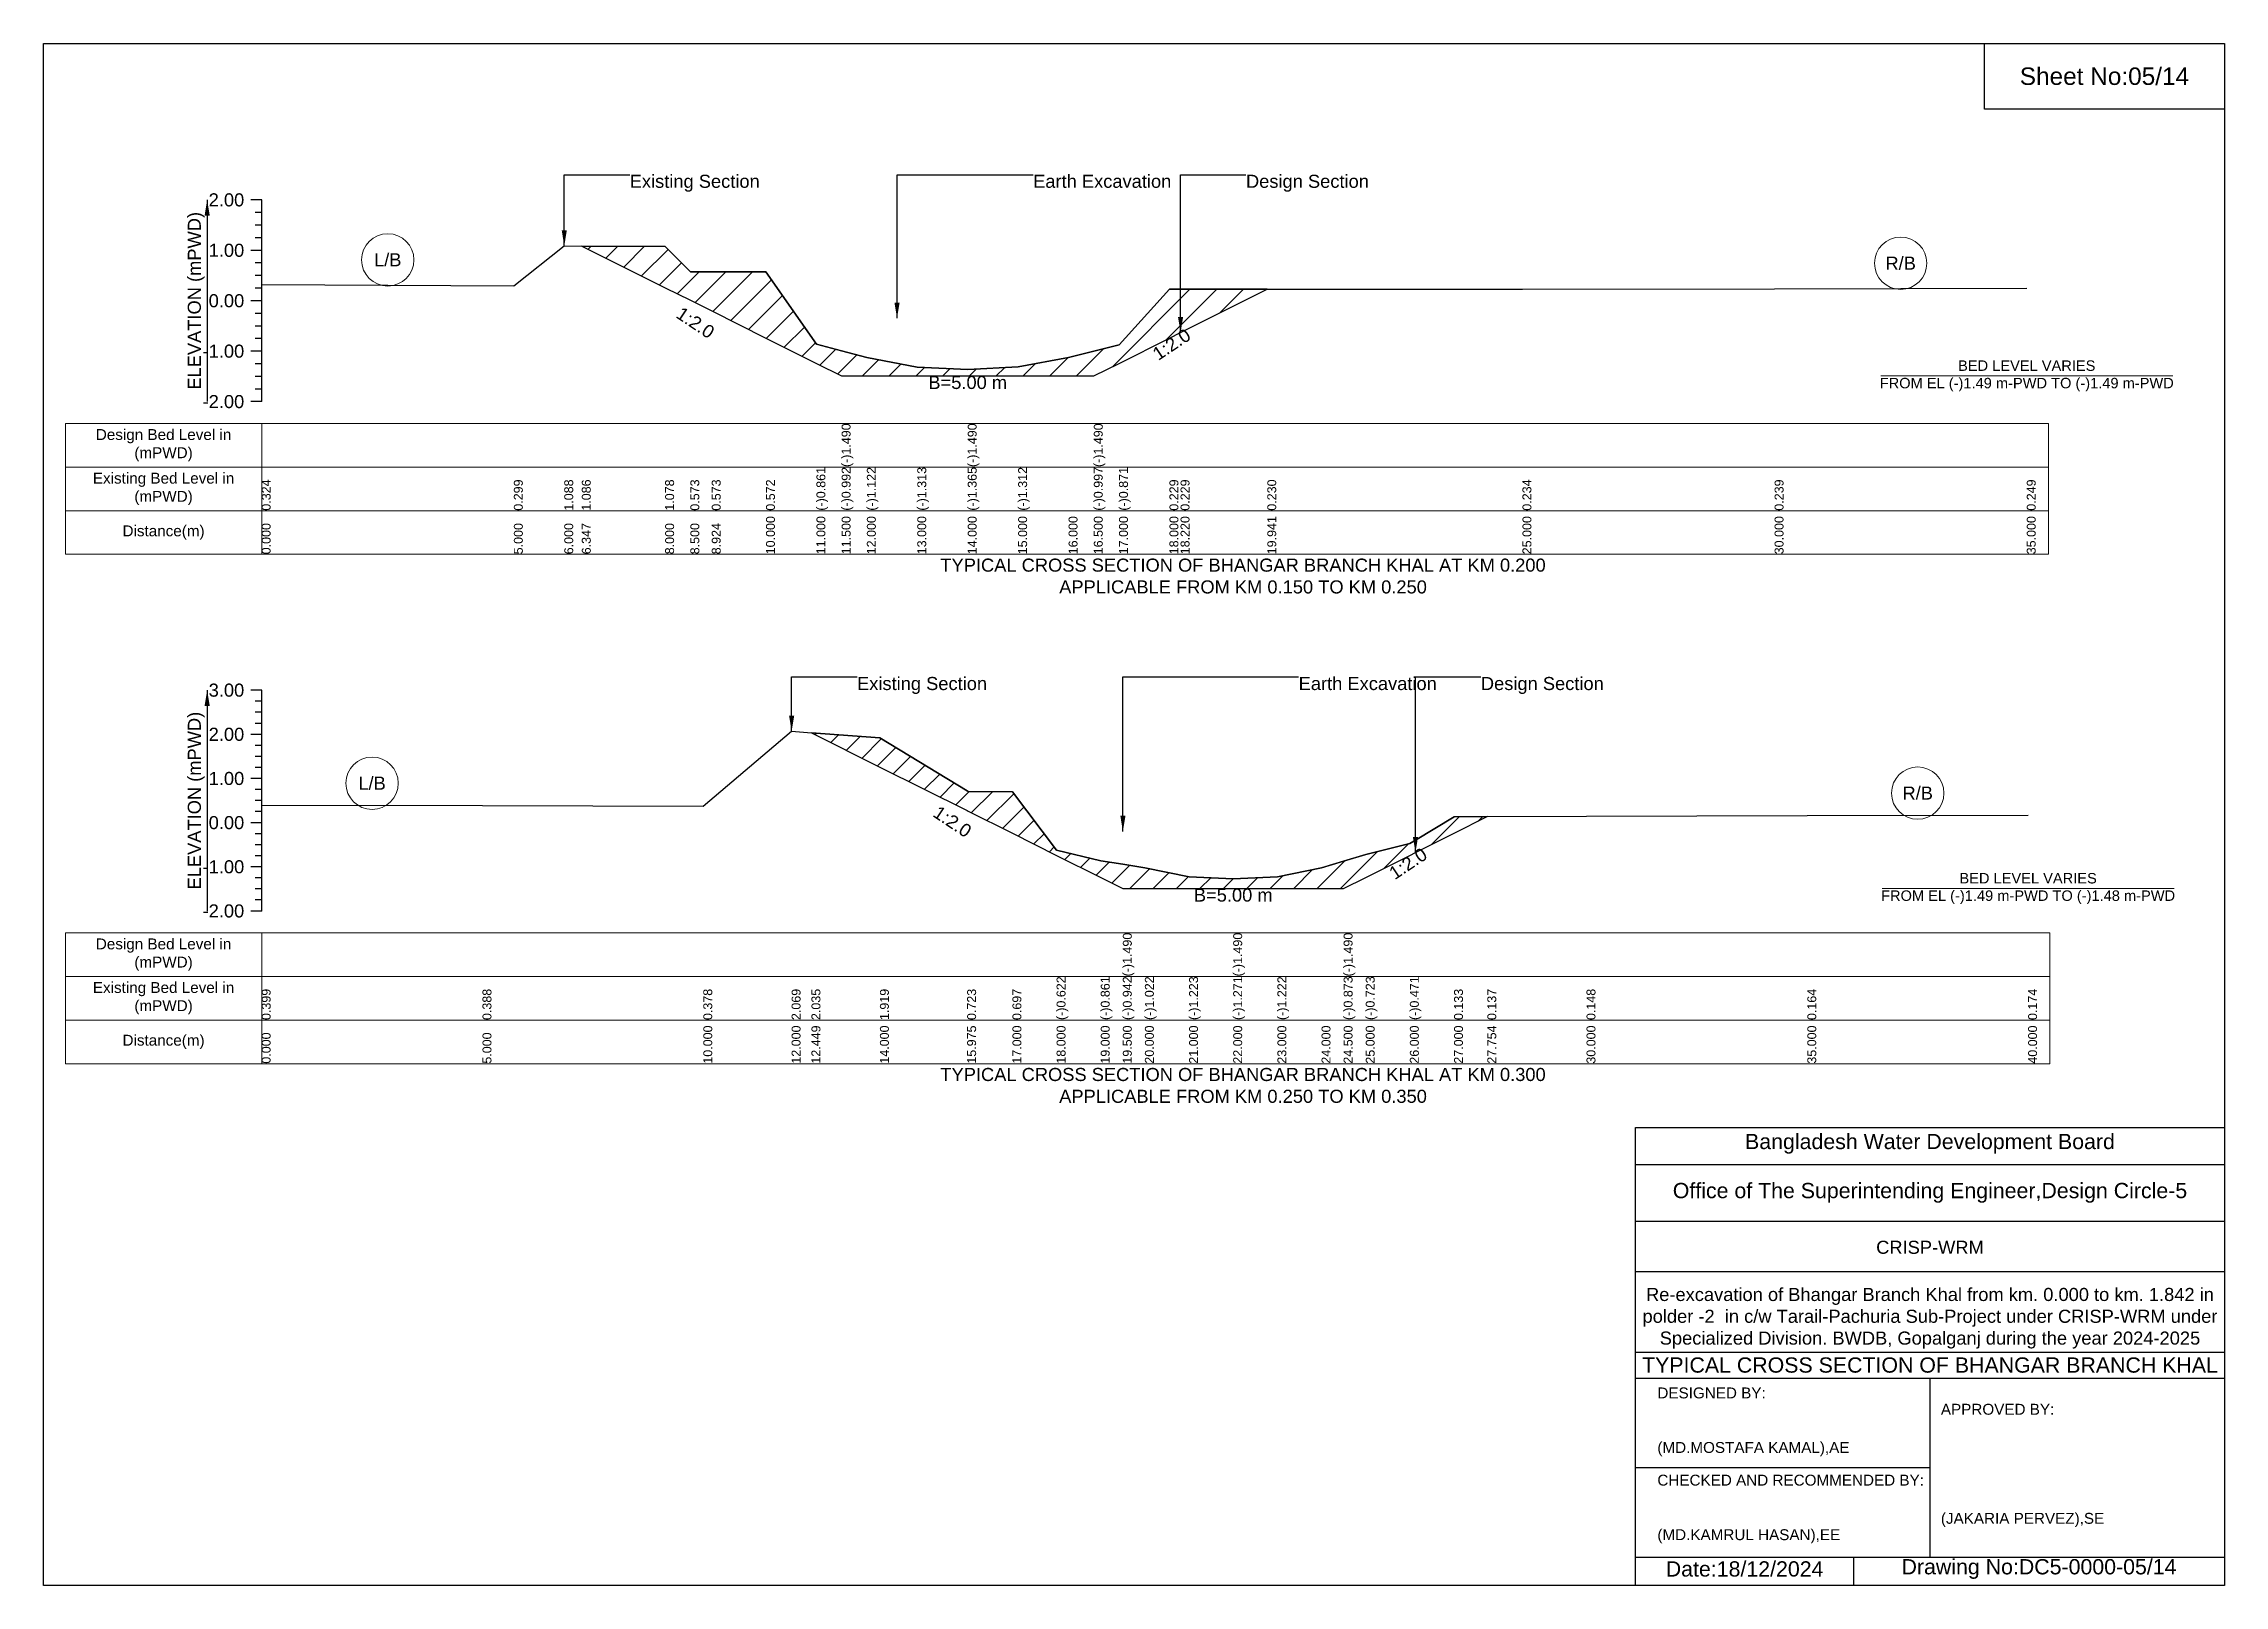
# Model space of a CAD drawing. Header units: inches. Extents: x 91000 to 238000, y -13637 to 0.
# Drawn here: x 140000 to 148000, y -5656 to 0 of the extents above; entities that cross this region are included whole.
import ezdxf

# ---------------------------------------------------------------- set-up
doc = ezdxf.new("R2010")
doc.units = ezdxf.units.IN
doc.header["$LTSCALE"] = 7
doc.header["$MEASUREMENT"] = 0
for name, color, linetype, lineweight in [('Cross section Data Border', 7, 'Continuous', 9), ('Cross Section Labels', 7, 'Continuous', 9), ('Existing_Bed_Level for Xsection', 7, 'Continuous', 25)]:
    doc.layers.add(name, color=color, linetype=linetype, lineweight=lineweight)
doc.styles.get("Standard").update_dxf_attribs({"font": 'arial.ttf'})
doc.dimstyles.get("Standard").update_dxf_attribs({"dimtxt": 0.18, "dimasz": 0.18, "dimexe": 0.18, "dimexo": 0.0625, "dimgap": 0.09, "dimtad": 0, "dimtih": 1, "dimtoh": 1, "dimdec": 4, "dimzin": 0, "dimdsep": 46, "dimtxsty": 'Standard', "dimcen": 0.09, "dimadec": 0, "dimazin": 0, "dimtfac": 1, "dimtdec": 4, "dimtofl": 0, "dimtmove": 0, "dimatfit": 3, "dimfxl": 1, "dimtolj": 1, "dimtzin": 0, "dimarcsym": 0})

msp = doc.modelspace()

# ---------------------------------------------------------------- texts
at = {"attachment_point": 5}
for s, insert, char_height in [('Sheet No:05/14', (147560, -120), 64), ('Bangladesh Water Development Board', (146920, -4036), 56), ('Office of The Superintending Engineer,Design Circle-5', (146920, -4216), 56)]:
    msp.add_mtext(s, dxfattribs=dict(at, insert=insert, char_height=char_height))
for s, insert, char_height, width, attachment_point in [('CRISP-WRM', (146920, -4416), 48, 2240, 5), ('Re-excavation of Bhangar Branch Khal from km. 0.000 to km. 1.842 in polder -2  in c/w Tarail-Pachuria Sub-Project under CRISP-WRM under Specialized Division. BWDB, Gopalganj during the year 2024-2025', (146920, -4676), 48, 2160, 5), ('TYPICAL CROSS SECTION OF BHANGAR BRANCH KHAL', (146920, -4848), 56, 2240, 5), ('DESIGNED BY:^J^J^J(MD.MOSTAFA KAMAL),AE', (145920, -5056), 40, 1120, 4), ('APPROVED BY:^J^J^J^J^J^J(JAKARIA PERVEZ),SE', (146960, -5216), 40, 1120, 4), ('CHECKED AND RECOMMENDED BY:^J^J^J(MD.KAMRUL HASAN),EE', (145920, -5376), 40, 1120, 4), ('Date:18/12/2024', (146240, -5596), 56, 1120, 5), ('Drawing No:DC5-0000-05/14', (147320, -5596), 56, 1760, 5)]:
    msp.add_mtext(s, dxfattribs=dict(insert=insert, char_height=char_height, width=width, attachment_point=attachment_point))
at = {"layer": 'Cross section Data Border', "char_height": 40, "width": 640, "attachment_point": 5}
for s, insert in [('Design Bed Level in (mPWD)', (140440, -1473.5)), ('Existing Bed Level in (mPWD)', (140440, -1633.5)), ('Distance(m)', (140440, -1793.5)), ('Design Bed Level in (mPWD)', (140440, -3342.1)), ('Existing Bed Level in (mPWD)', (140440, -3502.1)), ('Distance(m)', (140440, -3662.1))]:
    msp.add_mtext(s, dxfattribs=dict(at, insert=insert))
at = {"layer": 'Cross Section Labels'}
for s, insert, char_height, attachment_point in [('Existing Section', (142150, -481), 48, 1), ('Earth Excavation', (143630, -481), 48, 1), ('Design Section', (144410.8, -481), 48, 1), ('L/B', (141262.5, -793.3), 48, 5), ('R/B', (146812.5, -805.8), 48, 5), ('BED LEVEL VARIES ^JFROM EL (-)1.49 m-PWD TO (-)1.49 m-PWD', (147275, -1219.1), 38.4, 5), ('B=5.00 m', (143390, -1219.1), 48, 2), ('TYPICAL CROSS SECTION OF BHANGAR BRANCH KHAL AT KM 0.200^JAPPLICABLE FROM KM 0.150 TO KM 0.250', (144400, -1953.5), 48, 5), ('Existing Section', (142984, -2323.5), 48, 1), ('Earth Excavation', (144604, -2323.5), 48, 1), ('Design Section', (145272.5, -2323.5), 48, 1), ('L/B', (141205, -2713.4), 48, 5), ('R/B', (146875, -2749.7), 48, 5), ('B=5.00 m', (144364, -3099.5), 48, 2), ('BED LEVEL VARIES ^JFROM EL (-)1.49 m-PWD TO (-)1.48 m-PWD', (147280, -3099.5), 38.4, 5), ('TYPICAL CROSS SECTION OF BHANGAR BRANCH KHAL AT KM 0.300^JAPPLICABLE FROM KM 0.250 TO KM 0.350', (144400, -3822.1), 48, 5)]:
    msp.add_mtext(s, dxfattribs=dict(at, insert=insert, char_height=char_height, attachment_point=attachment_point))
at = {"layer": 'Cross Section Labels', "char_height": 48, "attachment_point": 2}
for insert, rotation in [((142404.6, -1003.9), 326.30993), ((144124.5, -1083.1), 33.69007), ((143347.4, -2834.2), 326.30993), ((144992, -2988), 33.69007)]:
    msp.add_mtext('1:2.0', dxfattribs=dict(at, insert=insert, rotation=rotation))
at = {"layer": 'Existing_Bed_Level for Xsection', "char_height": 48, "attachment_point": 6}
for s, insert in [('2.00', (140736, -573.5)), ('1.00', (140736, -758.5)), ('0.00', (140736, -943.5)), ('-1.00', (140736, -1128.5)), ('-2.00', (140736, -1313.5)), ('3.00', (140736, -2372.1)), ('2.00', (140736, -2534.1)), ('1.00', (140736, -2696.1)), ('0.00', (140736, -2858.1)), ('-1.00', (140736, -3020.1)), ('-2.00', (140736, -3182.1))]:
    msp.add_mtext(s, dxfattribs=dict(at, insert=insert))
at = {"layer": 'Existing_Bed_Level for Xsection', "rotation": 90}
for s, insert, char_height, attachment_point in [('ELEVATION (mPWD)', (140560, -943.5), 48, 5), ('(-)1.490', (142927.5, -1553.5), 32.8, 1), ('(-)1.490', (143390, -1553.5), 32.8, 1), ('(-)1.490', (143852.5, -1553.5), 32.8, 1), ('(-)0.861', (142835, -1713.5), 32.8, 1), ('(-)0.992', (142927.5, -1713.5), 32.8, 1), ('(-)1.122', (143020, -1713.5), 32.8, 1), ('(-)1.313', (143205, -1713.5), 32.8, 1), ('(-)1.365', (143390, -1713.5), 32.8, 1), ('(-)1.312', (143575, -1713.5), 32.8, 1), ('(-)0.997', (143852.5, -1713.5), 32.8, 1), ('(-)0.871', (143945, -1713.5), 32.8, 1), ('0.324', (140800, -1713.5), 32.8, 1), ('0.299', (141725, -1713.5), 32.8, 1), ('1.088', (141910, -1713.5), 32.8, 1), ('1.086', (141974.3, -1713.5), 32.8, 1), ('1.078', (142280, -1713.5), 32.8, 1), ('0.573', (142372.5, -1713.5), 32.8, 1), ('0.573', (142450.9, -1713.5), 32.8, 1), ('0.572', (142650, -1713.5), 32.8, 1), ('0.229', (144130, -1713.5), 32.8, 1), ('0.229', (144170.8, -1713.5), 32.8, 1), ('0.230', (144489, -1713.5), 32.8, 1), ('0.234', (145425, -1713.5), 32.8, 1), ('0.239', (146350, -1713.5), 32.8, 1), ('0.249', (147275, -1713.5), 32.8, 1), ('10.000', (142650, -1873.5), 32.8, 1), ('11.000', (142835, -1873.5), 32.8, 1), ('11.500', (142927.5, -1873.5), 32.8, 1), ('12.000', (143020, -1873.5), 32.8, 1), ('13.000', (143205, -1873.5), 32.8, 1), ('14.000', (143390, -1873.5), 32.8, 1), ('15.000', (143575, -1873.5), 32.8, 1), ('16.000', (143760, -1873.5), 32.8, 1), ('16.500', (143852.5, -1873.5), 32.8, 1), ('17.000', (143945, -1873.5), 32.8, 1), ('18.000', (144130, -1873.5), 32.8, 1), ('18.220', (144170.8, -1873.5), 32.8, 1), ('19.941', (144489, -1873.5), 32.8, 1), ('25.000', (145425, -1873.5), 32.8, 1), ('30.000', (146350, -1873.5), 32.8, 1), ('35.000', (147275, -1873.5), 32.8, 1), ('0.000', (140800, -1873.5), 32.8, 1), ('5.000', (141725, -1873.5), 32.8, 1), ('6.000', (141910, -1873.5), 32.8, 1), ('6.347', (141974.3, -1873.5), 32.8, 1), ('8.000', (142280, -1873.5), 32.8, 1), ('8.500', (142372.5, -1873.5), 32.8, 1), ('8.924', (142450.9, -1873.5), 32.8, 1), ('ELEVATION (mPWD)', (140560, -2777.1), 48, 5), ('(-)1.490', (143959, -3422.1), 32.8, 1), ('(-)1.490', (144364, -3422.1), 32.8, 1), ('(-)1.490', (144769, -3422.1), 32.8, 1), ('(-)0.622', (143716, -3582.1), 32.8, 1), ('(-)0.861', (143878, -3582.1), 32.8, 1), ('(-)0.942', (143959, -3582.1), 32.8, 1), ('(-)1.022', (144040, -3582.1), 32.8, 1), ('(-)1.223', (144202, -3582.1), 32.8, 1), ('(-)1.271', (144364, -3582.1), 32.8, 1), ('(-)1.222', (144526, -3582.1), 32.8, 1), ('(-)0.873', (144769, -3582.1), 32.8, 1), ('(-)0.723', (144850, -3582.1), 32.8, 1), ('(-)0.471', (145012, -3582.1), 32.8, 1), ('0.399', (140800, -3582.1), 32.8, 1), ('0.388', (141610, -3582.1), 32.8, 1), ('0.378', (142420, -3582.1), 32.8, 1), ('2.069', (142744, -3582.1), 32.8, 1), ('2.035', (142816.8, -3582.1), 32.8, 1), ('1.919', (143068, -3582.1), 32.8, 1), ('0.723', (143387.9, -3582.1), 32.8, 1), ('0.697', (143554, -3582.1), 32.8, 1), ('0.133', (145174, -3582.1), 32.8, 1), ('0.137', (145296.1, -3582.1), 32.8, 1), ('0.148', (145660, -3582.1), 32.8, 1), ('0.164', (146470, -3582.1), 32.8, 1), ('0.174', (147280, -3582.1), 32.8, 1), ('0.000', (140800, -3742.1), 32.8, 1), ('5.000', (141610, -3742.1), 32.8, 1), ('10.000', (142420, -3742.1), 32.8, 1), ('12.000', (142744, -3742.1), 32.8, 1), ('12.449', (142816.8, -3742.1), 32.8, 1), ('14.000', (143068, -3742.1), 32.8, 1), ('15.975', (143387.9, -3742.1), 32.8, 1), ('17.000', (143554, -3742.1), 32.8, 1), ('18.000', (143716, -3742.1), 32.8, 1), ('19.000', (143878, -3742.1), 32.8, 1), ('19.500', (143959, -3742.1), 32.8, 1), ('20.000', (144040, -3742.1), 32.8, 1), ('21.000', (144202, -3742.1), 32.8, 1), ('22.000', (144364, -3742.1), 32.8, 1), ('23.000', (144526, -3742.1), 32.8, 1), ('24.000', (144688, -3742.1), 32.8, 1), ('24.500', (144769, -3742.1), 32.8, 1), ('25.000', (144850, -3742.1), 32.8, 1), ('26.000', (145012, -3742.1), 32.8, 1), ('27.000', (145174, -3742.1), 32.8, 1), ('27.754', (145296.1, -3742.1), 32.8, 1), ('30.000', (145660, -3742.1), 32.8, 1), ('35.000', (146470, -3742.1), 32.8, 1), ('40.000', (147280, -3742.1), 32.8, 1)]:
    msp.add_mtext(s, dxfattribs=dict(at, insert=insert, char_height=char_height, attachment_point=attachment_point))

# ---------------------------------------------------------------- hatches: boundary and pattern name
at = {"layer": 'Existing_Bed_Level for Xsection'}
h = msp.add_hatch(dxfattribs=at)
h.set_pattern_fill('ANSI31', color=256, scale=555, style=0)
h.paths.add_polyline_path([(141974.3, -742.5), (142280, -895.4), (142372.5, -941.6), (142450.9, -980.8), (142650, -1080.4), (142835, -1172.9), (142927.5, -1219.1), (143020, -1219.1), (143205, -1219.1), (143390, -1219.1), (143575, -1219.1), (143760, -1219.1), (143852.5, -1219.1), (143945, -1172.9), (144130, -1080.4), (144170.8, -1060), (144489, -900.9), (144170.8, -901.1), (144130, -901.1), (143945, -1104.6), (143852.5, -1127.8), (143760, -1151), (143575, -1186.2), (143390, -1196), (143205, -1186.4), (143020, -1151), (142927.5, -1126.9), (142835, -1102.8), (142650, -837.7), (142450.9, -837.5), (142372.5, -837.5), (142280, -744)])
h = msp.add_hatch(dxfattribs=at)
h.set_pattern_fill('ANSI31', color=256, scale=486, style=0)
h.paths.add_polyline_path([(142816.8, -2528.4), (143068, -2654), (143387.9, -2813.9), (143392, -2816), (143554, -2897), (143716, -2978), (143878, -3059), (143959, -3099.5), (144040, -3099.5), (144202, -3099.5), (144364, -3099.5), (144526, -3099.5), (144688, -3099.5), (144769, -3099.5), (144850, -3059), (145012, -2978), (145032.5, -2967.7), (145174, -2897), (145296.1, -2835.9), (145174, -2836.6), (145032.5, -2922), (145012, -2934.4), (144850, -2975.2), (144769, -2999.4), (144688, -3023.7), (144526, -3056.1), (144364, -3064), (144202, -3056.2), (144040, -3023.7), (143959, -3010.6), (143878, -2997.6), (143716, -2958.9), (143554, -2745.2), (143392, -2743.4), (143387.9, -2740.9), (143068, -2547.2)])

# ---------------------------------------------------------------- linework, layer by layer
for points in [[(140000, 0), (148000, 0), (148000, -5656), (140000, -5656)], [(147120, 0), (148000, 0), (148000, -240), (147120, -240)]]:
    msp.add_lwpolyline(points, close=True)
for points in [[(145840, -5656), (145840, -3976), (148000, -3976)], [(145840, -4112), (148000, -4112)], [(145840, -4320), (148000, -4320)], [(145840, -4504), (148000, -4504)], [(145840, -4800), (148000, -4800)], [(145840, -4896), (148000, -4896)], [(146920, -4896), (146920, -5552)], [(145840, -5224), (146920, -5224)], [(145840, -5552), (148000, -5552)], [(146640, -5552), (146640, -5656)]]:
    msp.add_lwpolyline(points)
at = {"layer": 'Cross section Data Border'}
for points in [[(140080, -1393.5), (147355, -1393.5), (147355, -1873.5), (140080, -1873.5)], [(140080, -3262.1), (147360, -3262.1), (147360, -3742.1), (140080, -3742.1)]]:
    msp.add_lwpolyline(points, close=True, dxfattribs=at)
for points in [[(140800, -1393.5), (140800, -1873.5)], [(140080, -1553.5), (147355, -1553.5)], [(140080, -1713.5), (147355, -1713.5)], [(140800, -3262.1), (140800, -3742.1)], [(140080, -3422.1), (147360, -3422.1)], [(140080, -3582.1), (147360, -3582.1)]]:
    msp.add_lwpolyline(points, dxfattribs=at)
at = {"layer": 'Cross Section Labels'}
for points in [[(146739.2, -1219.1), (147810.8, -1219.1)], [(146744.2, -3099.5), (147815.8, -3099.5)]]:
    msp.add_lwpolyline(points, dxfattribs=at)
for centre in [(141262.5, -793.3), (146812.5, -805.8), (141205, -2713.4), (146875, -2749.7)]:
    msp.add_circle(centre, 96, dxfattribs=at)
at = {"layer": 'Existing_Bed_Level for Xsection'}
for points in [[(140800, -573.5), (140760, -573.5)], [(140800, -619.7), (140776, -619.7)], [(140800, -1313.5), (140800, -1128.5), (140800, -943.5), (140800, -758.5), (140800, -573.5)], [(140800, -666), (140776, -666)], [(140800, -712.2), (140776, -712.2)], [(140800, -758.5), (140760, -758.5)], [(140800, -883.5), (141725, -888.2), (141910, -742.2), (141974.3, -742.5), (142280, -744), (142372.5, -837.5), (142450.9, -837.5), (142650, -837.7), (142835, -1102.8), (142927.5, -1126.9), (142927.5, -1126.9), (143020, -1151), (143205, -1186.4), (143390, -1196), (143390, -1196), (143575, -1186.2), (143760, -1151), (143852.5, -1127.8), (143852.5, -1127.8), (143945, -1104.6), (144130, -901.1), (144170.8, -901.1), (144489, -900.9), (145425, -900.2), (146350, -899.3), (147275, -897.4)], [(140800, -804.7), (140776, -804.7)], [(140800, -851), (140776, -851)], [(140800, -943.5), (140760, -943.5)], [(140800, -897.2), (140776, -897.2)], [(140800, -989.7), (140776, -989.7)], [(140800, -1036), (140776, -1036)], [(140800, -1082.2), (140776, -1082.2)], [(140800, -1128.5), (140760, -1128.5)], [(140800, -1174.7), (140776, -1174.7)], [(140800, -1221), (140776, -1221)], [(140800, -1267.2), (140776, -1267.2)], [(140800, -1313.5), (140760, -1313.5)], [(140800, -2372.1), (140760, -2372.1)], [(140800, -3182.1), (140800, -3020.1), (140800, -2858.1), (140800, -2696.1), (140800, -2534.1), (140800, -2372.1)], [(140800, -2412.6), (140776, -2412.6)], [(140800, -2453.1), (140776, -2453.1)], [(140800, -2534.1), (140760, -2534.1)], [(140800, -2493.6), (140776, -2493.6)], [(140800, -2793.5), (141610, -2795.2), (142420, -2796.9), (142744, -2522.9), (142816.8, -2528.4), (143068, -2547.2), (143387.9, -2740.9), (143392, -2743.4), (143554, -2745.2), (143716, -2958.9), (143878, -2997.6), (143959, -3010.6), (143959, -3010.6), (144040, -3023.7), (144202, -3056.2), (144364, -3064), (144364, -3064), (144526, -3056.1), (144688, -3023.7), (144769, -2999.4), (144769, -2999.4), (144850, -2975.2), (145012, -2934.4), (145032.5, -2922), (145174, -2836.6), (145296.1, -2835.9), (145660, -2834.1), (146470, -2831.5), (147280, -2829.9)], [(140800, -2574.6), (140776, -2574.6)], [(140800, -2615.1), (140776, -2615.1)], [(140800, -2696.1), (140760, -2696.1)], [(140800, -2655.6), (140776, -2655.6)], [(140800, -2736.6), (140776, -2736.6)], [(140800, -2777.1), (140776, -2777.1)], [(140800, -2858.1), (140760, -2858.1)], [(140800, -2817.6), (140776, -2817.6)], [(140800, -2898.6), (140776, -2898.6)], [(140800, -2939.1), (140776, -2939.1)], [(140800, -3020.1), (140760, -3020.1)], [(140800, -2979.6), (140776, -2979.6)], [(140800, -3060.6), (140776, -3060.6)], [(140800, -3101.1), (140776, -3101.1)], [(140800, -3182.1), (140760, -3182.1)], [(140800, -3141.6), (140776, -3141.6)]]:
    msp.add_lwpolyline(points, dxfattribs=at)
for points in [[(141974.3, -742.5), (141974.3, -742.5), (142280, -895.4), (142372.5, -941.6), (142450.9, -980.8), (142650, -1080.4), (142835, -1172.9), (142927.5, -1219.1), (142927.5, -1219.1), (143020, -1219.1), (143205, -1219.1), (143390, -1219.1), (143390, -1219.1), (143575, -1219.1), (143760, -1219.1), (143852.5, -1219.1), (143852.5, -1219.1), (143945, -1172.9), (144130, -1080.4), (144170.8, -1060), (144489, -900.9), (144170.8, -901.1), (144130, -901.1), (143945, -1104.6), (143852.5, -1127.8), (143852.5, -1127.8), (143760, -1151), (143575, -1186.2), (143390, -1196), (143390, -1196), (143205, -1186.4), (143020, -1151), (142927.5, -1126.9), (142927.5, -1126.9), (142835, -1102.8), (142650, -837.7), (142450.9, -837.5), (142372.5, -837.5), (142280, -744), (141974.3, -742.5)], [(142816.8, -2528.4), (143068, -2654), (143387.9, -2813.9), (143392, -2816), (143554, -2897), (143716, -2978), (143878, -3059), (143959, -3099.5), (143959, -3099.5), (144040, -3099.5), (144202, -3099.5), (144364, -3099.5), (144364, -3099.5), (144526, -3099.5), (144688, -3099.5), (144769, -3099.5), (144769, -3099.5), (144850, -3059), (145012, -2978), (145032.5, -2967.7), (145174, -2897), (145296.1, -2835.9), (145174, -2836.6), (145032.5, -2922), (145012, -2934.4), (144850, -2975.2), (144769, -2999.4), (144769, -2999.4), (144688, -3023.7), (144526, -3056.1), (144364, -3064), (144364, -3064), (144202, -3056.2), (144040, -3023.7), (143959, -3010.6), (143959, -3010.6), (143878, -2997.6), (143716, -2958.9), (143554, -2745.2), (143392, -2743.4), (143387.9, -2740.9), (143068, -2547.2)]]:
    msp.add_lwpolyline(points, close=True, dxfattribs=at)

msp.set_redraw_order([(e.dxf.handle, doc.entitydb.next_handle()) for e in msp.query("TEXT MTEXT ATTDEF DIMENSION ARC_DIMENSION")])  # texts and dimensions are drawn at this point

# ---------------------------------------------------------------- leaders
at = {"layer": 'Cross Section Labels', "annotation_type": 0, "has_hookline": 1, "hookline_direction": 0}
for points, text_width in [([(141910, -742.2), (141910, -481), (142149.9, -481)], 467.2), ([(143130.7, -1007.4), (143130.7, -481), (143629.9, -481)], 497), ([(144170.8, -1060), (144170.8, -481), (144410.7, -481)], 441.2), ([(142744, -2522.9), (142744, -2323.5), (142983.9, -2323.5)], 467.2), ([(143959.3, -2890.1), (143959.3, -2323.5), (144603.9, -2323.5)], 497), ([(145032.5, -2967.7), (145032.5, -2323.5), (145272.4, -2323.5)], 441.2)]:
    msp.add_leader(points, dimstyle='Standard', override={"dimasz": 57.6}, dxfattribs=dict(at, text_width=text_width))
at = {"layer": 'Existing_Bed_Level for Xsection'}
for points in [[(140600, -573.5), (140600, -1313.5)], [(140600, -2372.1), (140600, -3182.1)]]:
    msp.add_leader(points, dimstyle='Standard', override={"dimasz": 57.6}, dxfattribs=at)

doc.saveas('drawing.dxf')
